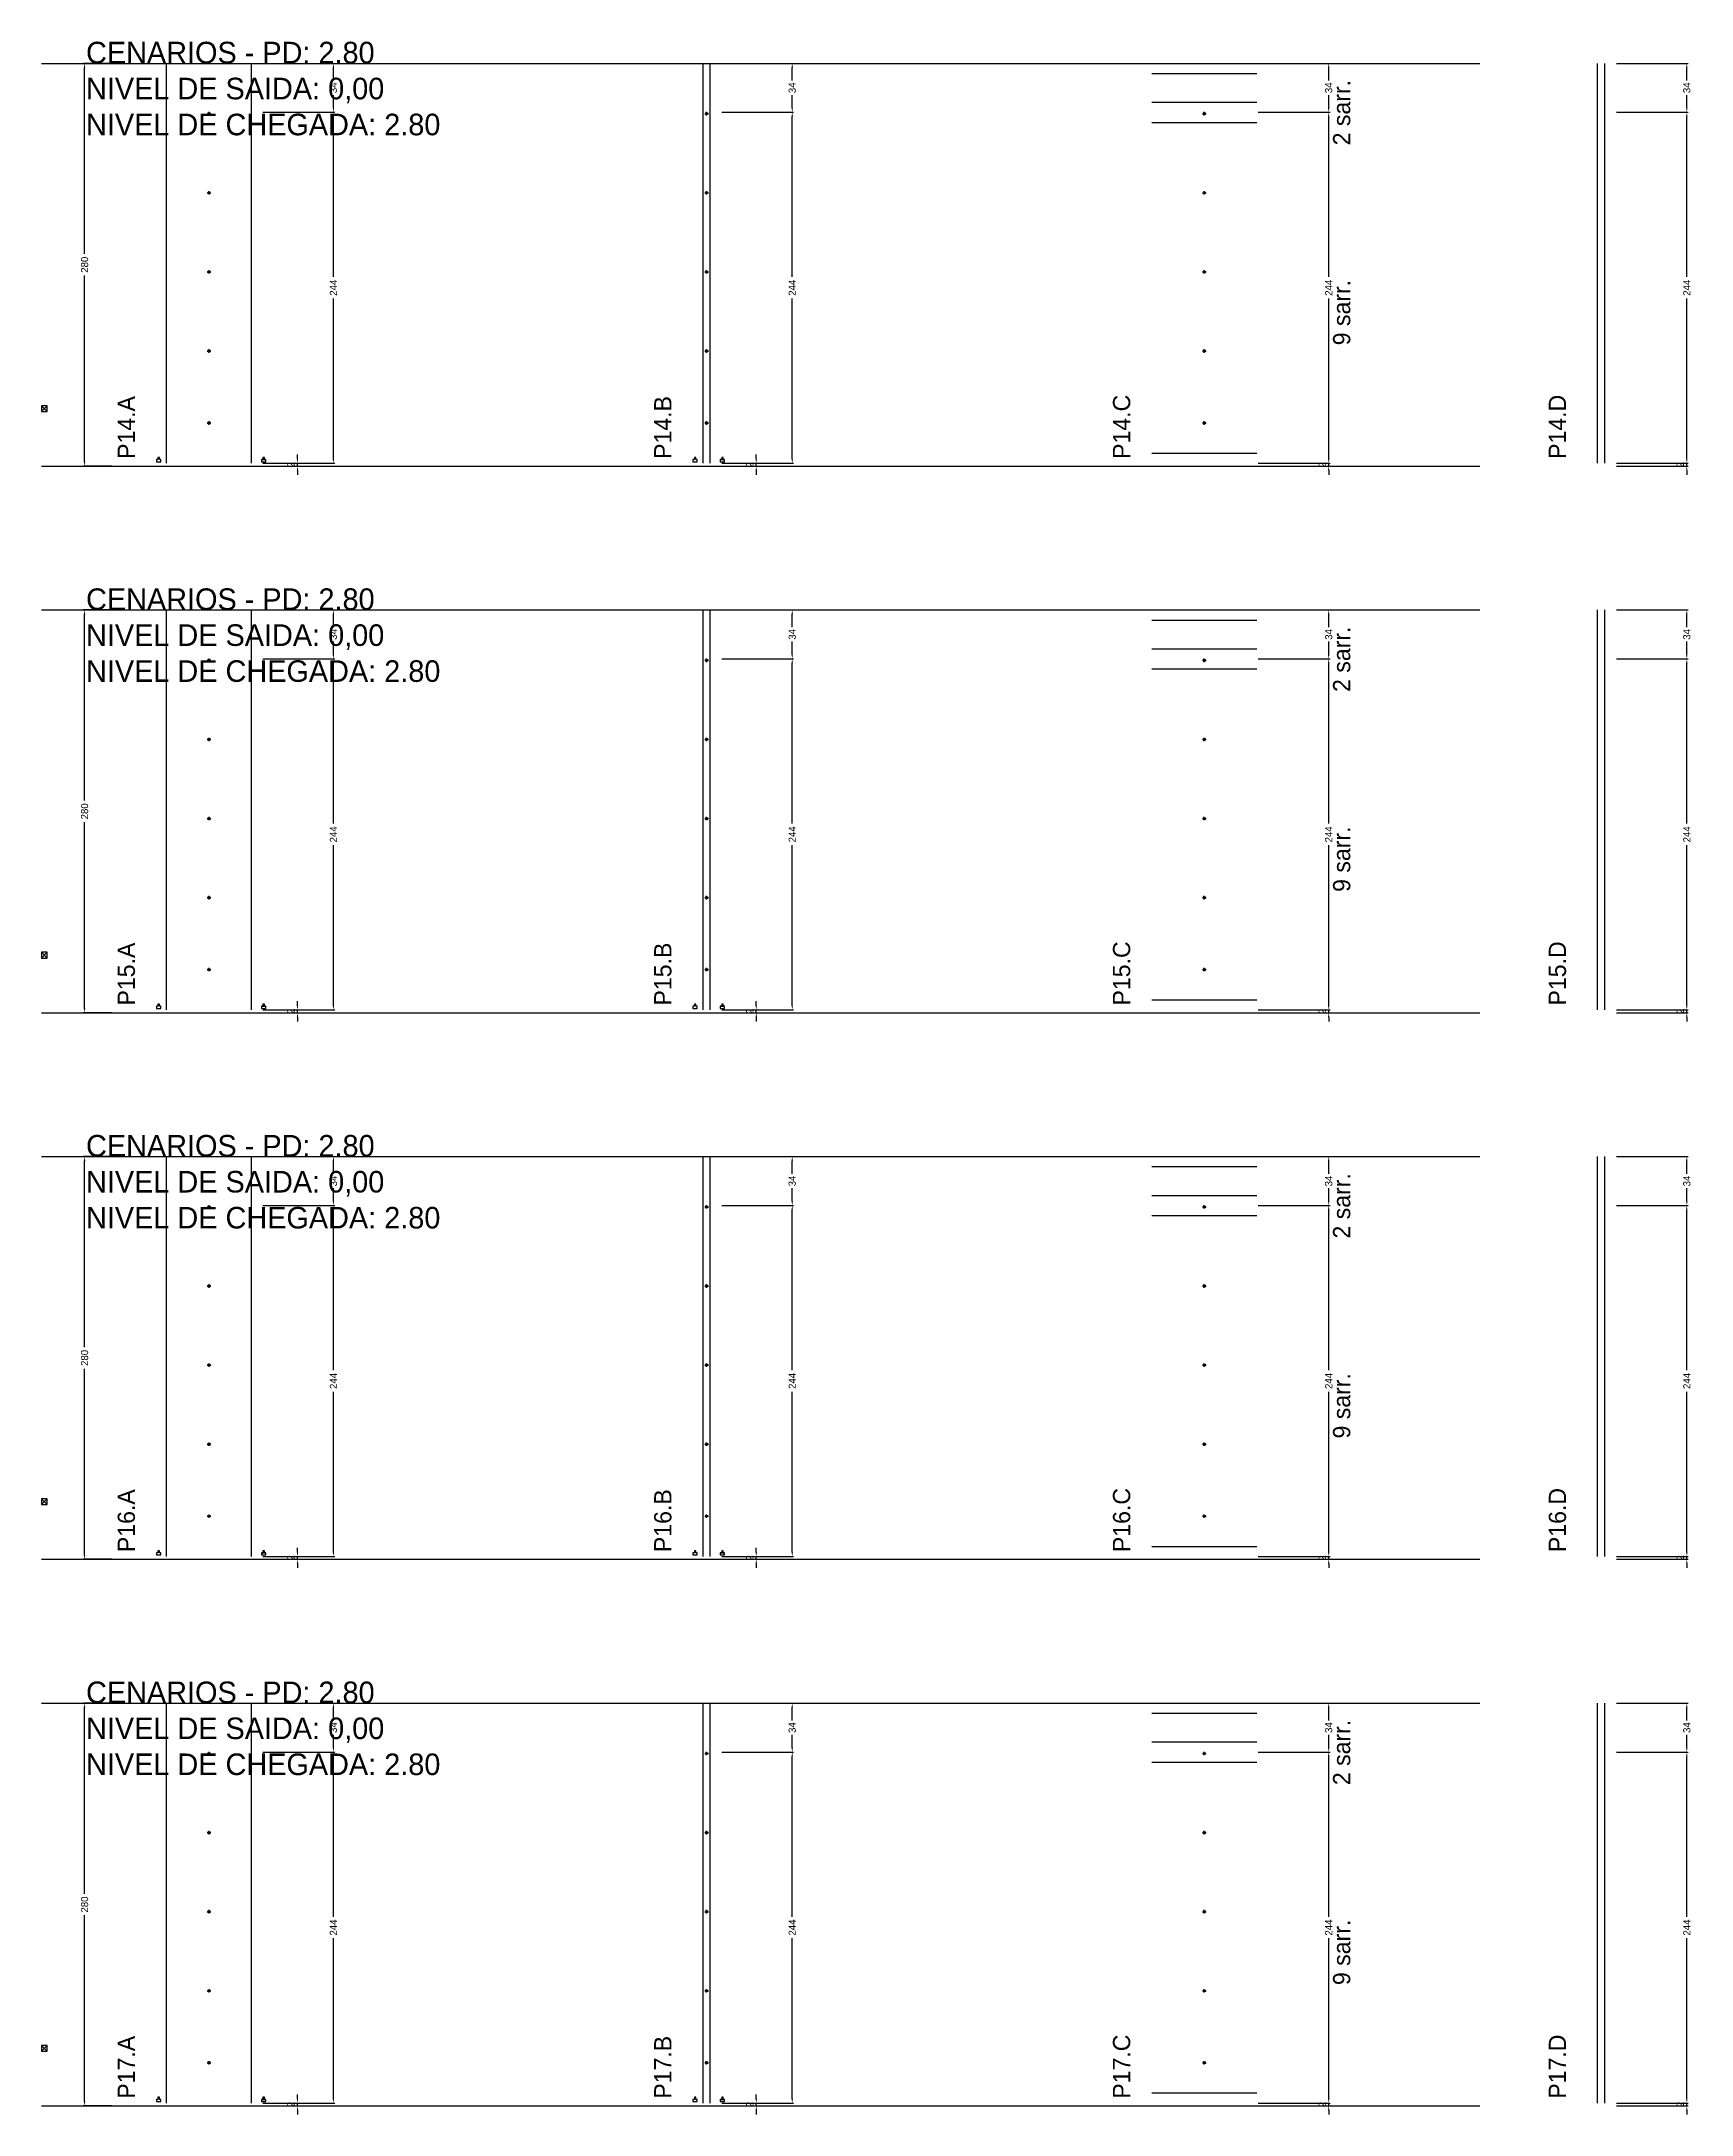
# Model space of a CAD drawing. Header units: centimetres. Extents: x -7000 to 4307, y -13306 to 295.
# Drawn here: x -7000 to -5853, y -6466 to -5025 of the extents above; entities that cross this region are included whole.
import ezdxf

# ---------------------------------------------------------------- set-up
doc = ezdxf.new("R2010")
doc.units = ezdxf.units.CM
doc.linetypes.add('DASHED', pattern=[2, -2])
for name, color, linetype in [('COTA', 241, 'Continuous'), ('COTAS FURACAO', 16, 'Continuous'), ('NOMENCLATURA', 7, 'Continuous'), ('Nível', 160, 'Continuous'), ('SARR_2.2x7', 40, 'Continuous')]:
    doc.layers.add(name, color=color, linetype=linetype)
doc.dimstyles.new('PAINEL-NOVA', dxfattribs={"dimtxt": 5, "dimasz": 3, "dimexe": 1, "dimexo": 1, "dimgap": 1, "dimtad": 1, "dimcen": 2.5, "dimazin": 3, "dimtfac": 1, "dimtmove": 0, "dimatfit": 3})

msp = doc.modelspace()

# ---------------------------------------------------------------- texts
at = {"layer": 'NOMENCLATURA'}
for s, p in [('CENARIOS - PD: 2.80', (-6969, -5040)), ('NIVEL DE SAIDA: 0,00', (-6969, -5065)), ('NIVEL DE CHEGADA: 2.80', (-6969, -5090)), ('CENARIOS - PD: 2.80', (-6969, -5420)), ('NIVEL DE SAIDA: 0,00', (-6969, -5445)), ('NIVEL DE CHEGADA: 2.80', (-6969, -5470)), ('CENARIOS - PD: 2.80', (-6969, -5800)), ('NIVEL DE SAIDA: 0,00', (-6969, -5825)), ('NIVEL DE CHEGADA: 2.80', (-6969, -5850)), ('CENARIOS - PD: 2.80', (-6969, -6180)), ('NIVEL DE SAIDA: 0,00', (-6969, -6205)), ('NIVEL DE CHEGADA: 2.80', (-6969, -6230))]:
    msp.add_text(s, height=15, dxfattribs=at).set_placement(p)
for s, p in [('2 sarr.', (-6090, -5097)), ('9 sarr.', (-6090, -5236)), ('P14.A', (-6935, -5315)), ('P14.B', (-6562, -5315)), ('P14.C', (-6243, -5315)), ('P14.D', (-5940, -5315)), ('2 sarr.', (-6090, -5477)), ('9 sarr.', (-6090, -5616)), ('P15.A', (-6935, -5695)), ('P15.B', (-6562, -5695)), ('P15.C', (-6243, -5695)), ('P15.D', (-5940, -5695)), ('2 sarr.', (-6090, -5857)), ('9 sarr.', (-6090, -5996)), ('P16.A', (-6935, -6075)), ('P16.B', (-6562, -6075)), ('P16.C', (-6243, -6075)), ('P16.D', (-5940, -6075)), ('2 sarr.', (-6090, -6237)), ('9 sarr.', (-6090, -6376)), ('P17.A', (-6935, -6455)), ('P17.B', (-6562, -6455)), ('P17.C', (-6243, -6455)), ('P17.D', (-5940, -6455))]:
    msp.add_text(s, height=12, rotation=90, dxfattribs=at).set_placement(p)

# ---------------------------------------------------------------- blocks, each defined once
blk = doc.blocks.new('_CLOSEDFILLED')
at = {"color": 0, "linetype": 'BYBLOCK'}
blk.add_solid([(-1, 0.16), (0, 0), (-1, -0.16)], dxfattribs=at)
blk = doc.blocks.new('*D545')
for p, q in [((-6951, -6180), (-6971, -6180)), ((-6970, -6312.5), (-6970, -6183)), ((-6970, -6457), (-6970, -6327.5)), ((-6951, -6460), (-6971, -6460))]:
    blk.add_line(p, q)
at = {"layer": 'Defpoints'}
for p in [(-6950, -6180), (-6970, -6460), (-6950, -6460)]:
    blk.add_point(p, dxfattribs=at)
at = {"layer": 'COTA', "xscale": 3, "yscale": 3}
for p, rotation in [((-6970, -6180), 90), ((-6970, -6460), 270)]:
    blk.add_blockref('_CLOSEDFILLED', p, dxfattribs=dict(at, rotation=rotation))
at = {"layer": 'COTA', "insert": (-6970, -6320), "char_height": 5, "attachment_point": 5, "rotation": 90}
blk.add_mtext('280', dxfattribs=at)
blk = doc.blocks.new('MULDURA')
at = {"layer": 'Paineis'}
for p, q in [((0, 0), (4, 4)), ((4, 0), (0, 4))]:
    blk.add_line(p, q, dxfattribs=at)
blk.add_lwpolyline([(0, 0), (4, 0), (4, 4), (0, 4)], close=True, dxfattribs=at)
blk = doc.blocks.new('*D547')
for p, q in [((-6846, -6214), (-6796, -6214)), ((-6797, -6328.5), (-6797, -6217)), ((-6797, -6455), (-6797, -6343.5)), ((-6846, -6458), (-6796, -6458))]:
    blk.add_line(p, q)
at = {"layer": 'Defpoints'}
for p in [(-6847, -6214), (-6847, -6458), (-6797, -6458)]:
    blk.add_point(p, dxfattribs=at)
at = {"layer": 'COTA', "xscale": 3, "yscale": 3}
for p, rotation in [((-6797, -6214), 90), ((-6797, -6458), 270)]:
    blk.add_blockref('_CLOSEDFILLED', p, dxfattribs=dict(at, rotation=rotation))
at = {"layer": 'COTA', "insert": (-6797, -6336), "char_height": 5, "attachment_point": 5, "rotation": 90}
blk.add_mtext('244', dxfattribs=at)
blk = doc.blocks.new('*D548')
for p, q in [((-6846, -6180), (-6796, -6180)), ((-6797, -6192), (-6797, -6183)), ((-6797, -6211), (-6797, -6202)), ((-6846, -6214), (-6796, -6214))]:
    blk.add_line(p, q)
at = {"layer": 'Defpoints'}
for p in [(-6847, -6180), (-6847, -6214), (-6797, -6214)]:
    blk.add_point(p, dxfattribs=at)
at = {"layer": 'COTA', "xscale": 3, "yscale": 3}
for p, rotation in [((-6797, -6180), 90), ((-6797, -6214), 270)]:
    blk.add_blockref('_CLOSEDFILLED', p, dxfattribs=dict(at, rotation=rotation))
at = {"layer": 'COTA', "insert": (-6797, -6197), "char_height": 5, "attachment_point": 5, "rotation": 90}
blk.add_mtext('34', dxfattribs=at)
blk = doc.blocks.new('SLIPTEE')
at = {"layer": 'Paineis'}
blk.add_lwpolyline([(0, 0), (3, 0), (3, 1.5), (2, 1.5), (2, 3), (1, 3), (1, 1.5), (0, 1.5)], close=True, dxfattribs=at)
blk = doc.blocks.new('SLIPTDD')
at = {"layer": 'Paineis'}
blk.add_line((0, 1.5), (3, 1.5), dxfattribs=at)
blk.add_lwpolyline([(0, 0), (3, 0), (3, 1.5), (2, 1.5), (2, 3), (1, 3), (1, 1.5), (0, 1.5)], close=True, dxfattribs=at)
blk = doc.blocks.new('furacao')
at = {"layer": 'COTAS FURACAO'}
for p, q in [((-1.2, 0), (1.2, 0)), ((0, -1.2), (0, 1.2))]:
    blk.add_line(p, q, dxfattribs=at)
blk.add_circle((0, 0), 0.8, dxfattribs=at)
blk = doc.blocks.new('*D550')
for p, q in [((-6527, -6214), (-6477, -6214)), ((-6478, -6328.5), (-6478, -6217)), ((-6478, -6455), (-6478, -6343.5)), ((-6527, -6458), (-6477, -6458))]:
    blk.add_line(p, q)
at = {"layer": 'Defpoints'}
for p in [(-6528, -6214), (-6528, -6458), (-6478, -6458)]:
    blk.add_point(p, dxfattribs=at)
at = {"layer": 'COTA', "xscale": 3, "yscale": 3}
for p, rotation in [((-6478, -6214), 90), ((-6478, -6458), 270)]:
    blk.add_blockref('_CLOSEDFILLED', p, dxfattribs=dict(at, rotation=rotation))
at = {"layer": 'COTA', "insert": (-6478, -6336), "char_height": 5, "attachment_point": 5, "rotation": 90}
blk.add_mtext('244', dxfattribs=at)
blk = doc.blocks.new('*D551')
for p, q in [((-6527, -6180), (-6477, -6180)), ((-6478, -6192), (-6478, -6183)), ((-6478, -6211), (-6478, -6202)), ((-6527, -6214), (-6477, -6214))]:
    blk.add_line(p, q)
at = {"layer": 'Defpoints'}
for p in [(-6528, -6180), (-6528, -6214), (-6478, -6214)]:
    blk.add_point(p, dxfattribs=at)
at = {"layer": 'COTA', "xscale": 3, "yscale": 3}
for p, rotation in [((-6478, -6180), 90), ((-6478, -6214), 270)]:
    blk.add_blockref('_CLOSEDFILLED', p, dxfattribs=dict(at, rotation=rotation))
at = {"layer": 'COTA', "insert": (-6478, -6197), "char_height": 5, "attachment_point": 5, "rotation": 90}
blk.add_mtext('34', dxfattribs=at)
blk = doc.blocks.new('*D553')
for p, q in [((-6154, -6214), (-6104, -6214)), ((-6105, -6328.5), (-6105, -6217)), ((-6105, -6455), (-6105, -6343.5)), ((-6154, -6458), (-6104, -6458))]:
    blk.add_line(p, q)
at = {"layer": 'Defpoints'}
for p in [(-6155, -6214), (-6155, -6458), (-6105, -6458)]:
    blk.add_point(p, dxfattribs=at)
at = {"layer": 'COTA', "xscale": 3, "yscale": 3}
for p, rotation in [((-6105, -6214), 90), ((-6105, -6458), 270)]:
    blk.add_blockref('_CLOSEDFILLED', p, dxfattribs=dict(at, rotation=rotation))
at = {"layer": 'COTA', "insert": (-6105, -6336), "char_height": 5, "attachment_point": 5, "rotation": 90}
blk.add_mtext('244', dxfattribs=at)
blk = doc.blocks.new('*D554')
for p, q in [((-6154, -6180), (-6104, -6180)), ((-6105, -6192), (-6105, -6183)), ((-6105, -6211), (-6105, -6202)), ((-6154, -6214), (-6104, -6214))]:
    blk.add_line(p, q)
at = {"layer": 'Defpoints'}
for p in [(-6155, -6180), (-6155, -6214), (-6105, -6214)]:
    blk.add_point(p, dxfattribs=at)
at = {"layer": 'COTA', "xscale": 3, "yscale": 3}
for p, rotation in [((-6105, -6180), 90), ((-6105, -6214), 270)]:
    blk.add_blockref('_CLOSEDFILLED', p, dxfattribs=dict(at, rotation=rotation))
at = {"layer": 'COTA', "insert": (-6105, -6197), "char_height": 5, "attachment_point": 5, "rotation": 90}
blk.add_mtext('34', dxfattribs=at)
blk = doc.blocks.new('*D556')
for p, q in [((-5905, -6214), (-5855, -6214)), ((-5856, -6328.5), (-5856, -6217)), ((-5856, -6455), (-5856, -6343.5)), ((-5905, -6458), (-5855, -6458))]:
    blk.add_line(p, q)
at = {"layer": 'Defpoints'}
for p in [(-5906, -6214), (-5906, -6458), (-5856, -6458)]:
    blk.add_point(p, dxfattribs=at)
at = {"layer": 'COTA', "xscale": 3, "yscale": 3}
for p, rotation in [((-5856, -6214), 90), ((-5856, -6458), 270)]:
    blk.add_blockref('_CLOSEDFILLED', p, dxfattribs=dict(at, rotation=rotation))
at = {"layer": 'COTA', "insert": (-5856, -6336), "char_height": 5, "attachment_point": 5, "rotation": 90}
blk.add_mtext('244', dxfattribs=at)
blk = doc.blocks.new('*D557')
for p, q in [((-5905, -6180), (-5855, -6180)), ((-5856, -6192), (-5856, -6183)), ((-5856, -6211), (-5856, -6202)), ((-5905, -6214), (-5855, -6214))]:
    blk.add_line(p, q)
at = {"layer": 'Defpoints'}
for p in [(-5906, -6180), (-5906, -6214), (-5856, -6214)]:
    blk.add_point(p, dxfattribs=at)
at = {"layer": 'COTA', "xscale": 3, "yscale": 3}
for p, rotation in [((-5856, -6180), 90), ((-5856, -6214), 270)]:
    blk.add_blockref('_CLOSEDFILLED', p, dxfattribs=dict(at, rotation=rotation))
at = {"layer": 'COTA', "insert": (-5856, -6197), "char_height": 5, "attachment_point": 5, "rotation": 90}
blk.add_mtext('34', dxfattribs=at)
blk = doc.blocks.new('*D511')
for p, q in [((-6951, -5800), (-6971, -5800)), ((-6970, -5932.5), (-6970, -5803)), ((-6970, -6077), (-6970, -5947.5)), ((-6951, -6080), (-6971, -6080))]:
    blk.add_line(p, q)
at = {"layer": 'Defpoints'}
for p in [(-6950, -5800), (-6970, -6080), (-6950, -6080)]:
    blk.add_point(p, dxfattribs=at)
at = {"layer": 'COTA', "xscale": 3, "yscale": 3}
for p, rotation in [((-6970, -5800), 90), ((-6970, -6080), 270)]:
    blk.add_blockref('_CLOSEDFILLED', p, dxfattribs=dict(at, rotation=rotation))
at = {"layer": 'COTA', "insert": (-6970, -5940), "char_height": 5, "attachment_point": 5, "rotation": 90}
blk.add_mtext('280', dxfattribs=at)
blk = doc.blocks.new('*D513')
for p, q in [((-6846, -5834), (-6796, -5834)), ((-6797, -5948.5), (-6797, -5837)), ((-6797, -6075), (-6797, -5963.5)), ((-6846, -6078), (-6796, -6078))]:
    blk.add_line(p, q)
at = {"layer": 'Defpoints'}
for p in [(-6847, -5834), (-6847, -6078), (-6797, -6078)]:
    blk.add_point(p, dxfattribs=at)
at = {"layer": 'COTA', "xscale": 3, "yscale": 3}
for p, rotation in [((-6797, -5834), 90), ((-6797, -6078), 270)]:
    blk.add_blockref('_CLOSEDFILLED', p, dxfattribs=dict(at, rotation=rotation))
at = {"layer": 'COTA', "insert": (-6797, -5956), "char_height": 5, "attachment_point": 5, "rotation": 90}
blk.add_mtext('244', dxfattribs=at)
blk = doc.blocks.new('*D514')
for p, q in [((-6846, -5800), (-6796, -5800)), ((-6797, -5812), (-6797, -5803)), ((-6797, -5831), (-6797, -5822)), ((-6846, -5834), (-6796, -5834))]:
    blk.add_line(p, q)
at = {"layer": 'Defpoints'}
for p in [(-6847, -5800), (-6847, -5834), (-6797, -5834)]:
    blk.add_point(p, dxfattribs=at)
at = {"layer": 'COTA', "xscale": 3, "yscale": 3}
for p, rotation in [((-6797, -5800), 90), ((-6797, -5834), 270)]:
    blk.add_blockref('_CLOSEDFILLED', p, dxfattribs=dict(at, rotation=rotation))
at = {"layer": 'COTA', "insert": (-6797, -5817), "char_height": 5, "attachment_point": 5, "rotation": 90}
blk.add_mtext('34', dxfattribs=at)
blk = doc.blocks.new('*D516')
for p, q in [((-6527, -5834), (-6477, -5834)), ((-6478, -5948.5), (-6478, -5837)), ((-6478, -6075), (-6478, -5963.5)), ((-6527, -6078), (-6477, -6078))]:
    blk.add_line(p, q)
at = {"layer": 'Defpoints'}
for p in [(-6528, -5834), (-6528, -6078), (-6478, -6078)]:
    blk.add_point(p, dxfattribs=at)
at = {"layer": 'COTA', "xscale": 3, "yscale": 3}
for p, rotation in [((-6478, -5834), 90), ((-6478, -6078), 270)]:
    blk.add_blockref('_CLOSEDFILLED', p, dxfattribs=dict(at, rotation=rotation))
at = {"layer": 'COTA', "insert": (-6478, -5956), "char_height": 5, "attachment_point": 5, "rotation": 90}
blk.add_mtext('244', dxfattribs=at)
blk = doc.blocks.new('*D517')
for p, q in [((-6527, -5800), (-6477, -5800)), ((-6478, -5812), (-6478, -5803)), ((-6478, -5831), (-6478, -5822)), ((-6527, -5834), (-6477, -5834))]:
    blk.add_line(p, q)
at = {"layer": 'Defpoints'}
for p in [(-6528, -5800), (-6528, -5834), (-6478, -5834)]:
    blk.add_point(p, dxfattribs=at)
at = {"layer": 'COTA', "xscale": 3, "yscale": 3}
for p, rotation in [((-6478, -5800), 90), ((-6478, -5834), 270)]:
    blk.add_blockref('_CLOSEDFILLED', p, dxfattribs=dict(at, rotation=rotation))
at = {"layer": 'COTA', "insert": (-6478, -5817), "char_height": 5, "attachment_point": 5, "rotation": 90}
blk.add_mtext('34', dxfattribs=at)
blk = doc.blocks.new('*D519')
for p, q in [((-6154, -5834), (-6104, -5834)), ((-6105, -5948.5), (-6105, -5837)), ((-6105, -6075), (-6105, -5963.5)), ((-6154, -6078), (-6104, -6078))]:
    blk.add_line(p, q)
at = {"layer": 'Defpoints'}
for p in [(-6155, -5834), (-6155, -6078), (-6105, -6078)]:
    blk.add_point(p, dxfattribs=at)
at = {"layer": 'COTA', "xscale": 3, "yscale": 3}
for p, rotation in [((-6105, -5834), 90), ((-6105, -6078), 270)]:
    blk.add_blockref('_CLOSEDFILLED', p, dxfattribs=dict(at, rotation=rotation))
at = {"layer": 'COTA', "insert": (-6105, -5956), "char_height": 5, "attachment_point": 5, "rotation": 90}
blk.add_mtext('244', dxfattribs=at)
blk = doc.blocks.new('*D520')
for p, q in [((-6154, -5800), (-6104, -5800)), ((-6105, -5812), (-6105, -5803)), ((-6105, -5831), (-6105, -5822)), ((-6154, -5834), (-6104, -5834))]:
    blk.add_line(p, q)
at = {"layer": 'Defpoints'}
for p in [(-6155, -5800), (-6155, -5834), (-6105, -5834)]:
    blk.add_point(p, dxfattribs=at)
at = {"layer": 'COTA', "xscale": 3, "yscale": 3}
for p, rotation in [((-6105, -5800), 90), ((-6105, -5834), 270)]:
    blk.add_blockref('_CLOSEDFILLED', p, dxfattribs=dict(at, rotation=rotation))
at = {"layer": 'COTA', "insert": (-6105, -5817), "char_height": 5, "attachment_point": 5, "rotation": 90}
blk.add_mtext('34', dxfattribs=at)
blk = doc.blocks.new('*D522')
for p, q in [((-5905, -5834), (-5855, -5834)), ((-5856, -5948.5), (-5856, -5837)), ((-5856, -6075), (-5856, -5963.5)), ((-5905, -6078), (-5855, -6078))]:
    blk.add_line(p, q)
at = {"layer": 'Defpoints'}
for p in [(-5906, -5834), (-5906, -6078), (-5856, -6078)]:
    blk.add_point(p, dxfattribs=at)
at = {"layer": 'COTA', "xscale": 3, "yscale": 3}
for p, rotation in [((-5856, -5834), 90), ((-5856, -6078), 270)]:
    blk.add_blockref('_CLOSEDFILLED', p, dxfattribs=dict(at, rotation=rotation))
at = {"layer": 'COTA', "insert": (-5856, -5956), "char_height": 5, "attachment_point": 5, "rotation": 90}
blk.add_mtext('244', dxfattribs=at)
blk = doc.blocks.new('*D523')
for p, q in [((-5905, -5800), (-5855, -5800)), ((-5856, -5812), (-5856, -5803)), ((-5856, -5831), (-5856, -5822)), ((-5905, -5834), (-5855, -5834))]:
    blk.add_line(p, q)
at = {"layer": 'Defpoints'}
for p in [(-5906, -5800), (-5906, -5834), (-5856, -5834)]:
    blk.add_point(p, dxfattribs=at)
at = {"layer": 'COTA', "xscale": 3, "yscale": 3}
for p, rotation in [((-5856, -5800), 90), ((-5856, -5834), 270)]:
    blk.add_blockref('_CLOSEDFILLED', p, dxfattribs=dict(at, rotation=rotation))
at = {"layer": 'COTA', "insert": (-5856, -5817), "char_height": 5, "attachment_point": 5, "rotation": 90}
blk.add_mtext('34', dxfattribs=at)
blk = doc.blocks.new('*D477')
for p, q in [((-6951, -5420), (-6971, -5420)), ((-6970, -5552.5), (-6970, -5423)), ((-6970, -5697), (-6970, -5567.5)), ((-6951, -5700), (-6971, -5700))]:
    blk.add_line(p, q)
at = {"layer": 'Defpoints'}
for p in [(-6950, -5420), (-6970, -5700), (-6950, -5700)]:
    blk.add_point(p, dxfattribs=at)
at = {"layer": 'COTA', "xscale": 3, "yscale": 3}
for p, rotation in [((-6970, -5420), 90), ((-6970, -5700), 270)]:
    blk.add_blockref('_CLOSEDFILLED', p, dxfattribs=dict(at, rotation=rotation))
at = {"layer": 'COTA', "insert": (-6970, -5560), "char_height": 5, "attachment_point": 5, "rotation": 90}
blk.add_mtext('280', dxfattribs=at)
blk = doc.blocks.new('*D479')
for p, q in [((-6846, -5454), (-6796, -5454)), ((-6797, -5568.5), (-6797, -5457)), ((-6797, -5695), (-6797, -5583.5)), ((-6846, -5698), (-6796, -5698))]:
    blk.add_line(p, q)
at = {"layer": 'Defpoints'}
for p in [(-6847, -5454), (-6847, -5698), (-6797, -5698)]:
    blk.add_point(p, dxfattribs=at)
at = {"layer": 'COTA', "xscale": 3, "yscale": 3}
for p, rotation in [((-6797, -5454), 90), ((-6797, -5698), 270)]:
    blk.add_blockref('_CLOSEDFILLED', p, dxfattribs=dict(at, rotation=rotation))
at = {"layer": 'COTA', "insert": (-6797, -5576), "char_height": 5, "attachment_point": 5, "rotation": 90}
blk.add_mtext('244', dxfattribs=at)
blk = doc.blocks.new('*D480')
for p, q in [((-6846, -5420), (-6796, -5420)), ((-6797, -5432), (-6797, -5423)), ((-6797, -5451), (-6797, -5442)), ((-6846, -5454), (-6796, -5454))]:
    blk.add_line(p, q)
at = {"layer": 'Defpoints'}
for p in [(-6847, -5420), (-6847, -5454), (-6797, -5454)]:
    blk.add_point(p, dxfattribs=at)
at = {"layer": 'COTA', "xscale": 3, "yscale": 3}
for p, rotation in [((-6797, -5420), 90), ((-6797, -5454), 270)]:
    blk.add_blockref('_CLOSEDFILLED', p, dxfattribs=dict(at, rotation=rotation))
at = {"layer": 'COTA', "insert": (-6797, -5437), "char_height": 5, "attachment_point": 5, "rotation": 90}
blk.add_mtext('34', dxfattribs=at)
blk = doc.blocks.new('*D482')
for p, q in [((-6527, -5454), (-6477, -5454)), ((-6478, -5568.5), (-6478, -5457)), ((-6478, -5695), (-6478, -5583.5)), ((-6527, -5698), (-6477, -5698))]:
    blk.add_line(p, q)
at = {"layer": 'Defpoints'}
for p in [(-6528, -5454), (-6528, -5698), (-6478, -5698)]:
    blk.add_point(p, dxfattribs=at)
at = {"layer": 'COTA', "xscale": 3, "yscale": 3}
for p, rotation in [((-6478, -5454), 90), ((-6478, -5698), 270)]:
    blk.add_blockref('_CLOSEDFILLED', p, dxfattribs=dict(at, rotation=rotation))
at = {"layer": 'COTA', "insert": (-6478, -5576), "char_height": 5, "attachment_point": 5, "rotation": 90}
blk.add_mtext('244', dxfattribs=at)
blk = doc.blocks.new('*D483')
for p, q in [((-6527, -5420), (-6477, -5420)), ((-6478, -5432), (-6478, -5423)), ((-6478, -5451), (-6478, -5442)), ((-6527, -5454), (-6477, -5454))]:
    blk.add_line(p, q)
at = {"layer": 'Defpoints'}
for p in [(-6528, -5420), (-6528, -5454), (-6478, -5454)]:
    blk.add_point(p, dxfattribs=at)
at = {"layer": 'COTA', "xscale": 3, "yscale": 3}
for p, rotation in [((-6478, -5420), 90), ((-6478, -5454), 270)]:
    blk.add_blockref('_CLOSEDFILLED', p, dxfattribs=dict(at, rotation=rotation))
at = {"layer": 'COTA', "insert": (-6478, -5437), "char_height": 5, "attachment_point": 5, "rotation": 90}
blk.add_mtext('34', dxfattribs=at)
blk = doc.blocks.new('*D485')
for p, q in [((-6154, -5454), (-6104, -5454)), ((-6105, -5568.5), (-6105, -5457)), ((-6105, -5695), (-6105, -5583.5)), ((-6154, -5698), (-6104, -5698))]:
    blk.add_line(p, q)
at = {"layer": 'Defpoints'}
for p in [(-6155, -5454), (-6155, -5698), (-6105, -5698)]:
    blk.add_point(p, dxfattribs=at)
at = {"layer": 'COTA', "xscale": 3, "yscale": 3}
for p, rotation in [((-6105, -5454), 90), ((-6105, -5698), 270)]:
    blk.add_blockref('_CLOSEDFILLED', p, dxfattribs=dict(at, rotation=rotation))
at = {"layer": 'COTA', "insert": (-6105, -5576), "char_height": 5, "attachment_point": 5, "rotation": 90}
blk.add_mtext('244', dxfattribs=at)
blk = doc.blocks.new('*D486')
for p, q in [((-6154, -5420), (-6104, -5420)), ((-6105, -5432), (-6105, -5423)), ((-6105, -5451), (-6105, -5442)), ((-6154, -5454), (-6104, -5454))]:
    blk.add_line(p, q)
at = {"layer": 'Defpoints'}
for p in [(-6155, -5420), (-6155, -5454), (-6105, -5454)]:
    blk.add_point(p, dxfattribs=at)
at = {"layer": 'COTA', "xscale": 3, "yscale": 3}
for p, rotation in [((-6105, -5420), 90), ((-6105, -5454), 270)]:
    blk.add_blockref('_CLOSEDFILLED', p, dxfattribs=dict(at, rotation=rotation))
at = {"layer": 'COTA', "insert": (-6105, -5437), "char_height": 5, "attachment_point": 5, "rotation": 90}
blk.add_mtext('34', dxfattribs=at)
blk = doc.blocks.new('*D488')
for p, q in [((-5905, -5454), (-5855, -5454)), ((-5856, -5568.5), (-5856, -5457)), ((-5856, -5695), (-5856, -5583.5)), ((-5905, -5698), (-5855, -5698))]:
    blk.add_line(p, q)
at = {"layer": 'Defpoints'}
for p in [(-5906, -5454), (-5906, -5698), (-5856, -5698)]:
    blk.add_point(p, dxfattribs=at)
at = {"layer": 'COTA', "xscale": 3, "yscale": 3}
for p, rotation in [((-5856, -5454), 90), ((-5856, -5698), 270)]:
    blk.add_blockref('_CLOSEDFILLED', p, dxfattribs=dict(at, rotation=rotation))
at = {"layer": 'COTA', "insert": (-5856, -5576), "char_height": 5, "attachment_point": 5, "rotation": 90}
blk.add_mtext('244', dxfattribs=at)
blk = doc.blocks.new('*D489')
for p, q in [((-5905, -5420), (-5855, -5420)), ((-5856, -5432), (-5856, -5423)), ((-5856, -5451), (-5856, -5442)), ((-5905, -5454), (-5855, -5454))]:
    blk.add_line(p, q)
at = {"layer": 'Defpoints'}
for p in [(-5906, -5420), (-5906, -5454), (-5856, -5454)]:
    blk.add_point(p, dxfattribs=at)
at = {"layer": 'COTA', "xscale": 3, "yscale": 3}
for p, rotation in [((-5856, -5420), 90), ((-5856, -5454), 270)]:
    blk.add_blockref('_CLOSEDFILLED', p, dxfattribs=dict(at, rotation=rotation))
at = {"layer": 'COTA', "insert": (-5856, -5437), "char_height": 5, "attachment_point": 5, "rotation": 90}
blk.add_mtext('34', dxfattribs=at)
blk = doc.blocks.new('*D443')
for p, q in [((-6951, -5040), (-6971, -5040)), ((-6970, -5172.5), (-6970, -5043)), ((-6970, -5317), (-6970, -5187.5)), ((-6951, -5320), (-6971, -5320))]:
    blk.add_line(p, q)
at = {"layer": 'Defpoints'}
for p in [(-6950, -5040), (-6970, -5320), (-6950, -5320)]:
    blk.add_point(p, dxfattribs=at)
at = {"layer": 'COTA', "xscale": 3, "yscale": 3}
for p, rotation in [((-6970, -5040), 90), ((-6970, -5320), 270)]:
    blk.add_blockref('_CLOSEDFILLED', p, dxfattribs=dict(at, rotation=rotation))
at = {"layer": 'COTA', "insert": (-6970, -5180), "char_height": 5, "attachment_point": 5, "rotation": 90}
blk.add_mtext('280', dxfattribs=at)
blk = doc.blocks.new('*D445')
for p, q in [((-6846, -5074), (-6796, -5074)), ((-6797, -5188.5), (-6797, -5077)), ((-6797, -5315), (-6797, -5203.5)), ((-6846, -5318), (-6796, -5318))]:
    blk.add_line(p, q)
at = {"layer": 'Defpoints'}
for p in [(-6847, -5074), (-6847, -5318), (-6797, -5318)]:
    blk.add_point(p, dxfattribs=at)
at = {"layer": 'COTA', "xscale": 3, "yscale": 3}
for p, rotation in [((-6797, -5074), 90), ((-6797, -5318), 270)]:
    blk.add_blockref('_CLOSEDFILLED', p, dxfattribs=dict(at, rotation=rotation))
at = {"layer": 'COTA', "insert": (-6797, -5196), "char_height": 5, "attachment_point": 5, "rotation": 90}
blk.add_mtext('244', dxfattribs=at)
blk = doc.blocks.new('*D446')
for p, q in [((-6846, -5040), (-6796, -5040)), ((-6797, -5052), (-6797, -5043)), ((-6797, -5071), (-6797, -5062)), ((-6846, -5074), (-6796, -5074))]:
    blk.add_line(p, q)
at = {"layer": 'Defpoints'}
for p in [(-6847, -5040), (-6847, -5074), (-6797, -5074)]:
    blk.add_point(p, dxfattribs=at)
at = {"layer": 'COTA', "xscale": 3, "yscale": 3}
for p, rotation in [((-6797, -5040), 90), ((-6797, -5074), 270)]:
    blk.add_blockref('_CLOSEDFILLED', p, dxfattribs=dict(at, rotation=rotation))
at = {"layer": 'COTA', "insert": (-6797, -5057), "char_height": 5, "attachment_point": 5, "rotation": 90}
blk.add_mtext('34', dxfattribs=at)
blk = doc.blocks.new('*D448')
for p, q in [((-6527, -5074), (-6477, -5074)), ((-6478, -5188.5), (-6478, -5077)), ((-6478, -5315), (-6478, -5203.5)), ((-6527, -5318), (-6477, -5318))]:
    blk.add_line(p, q)
at = {"layer": 'Defpoints'}
for p in [(-6528, -5074), (-6528, -5318), (-6478, -5318)]:
    blk.add_point(p, dxfattribs=at)
at = {"layer": 'COTA', "xscale": 3, "yscale": 3}
for p, rotation in [((-6478, -5074), 90), ((-6478, -5318), 270)]:
    blk.add_blockref('_CLOSEDFILLED', p, dxfattribs=dict(at, rotation=rotation))
at = {"layer": 'COTA', "insert": (-6478, -5196), "char_height": 5, "attachment_point": 5, "rotation": 90}
blk.add_mtext('244', dxfattribs=at)
blk = doc.blocks.new('*D449')
for p, q in [((-6527, -5040), (-6477, -5040)), ((-6478, -5052), (-6478, -5043)), ((-6478, -5071), (-6478, -5062)), ((-6527, -5074), (-6477, -5074))]:
    blk.add_line(p, q)
at = {"layer": 'Defpoints'}
for p in [(-6528, -5040), (-6528, -5074), (-6478, -5074)]:
    blk.add_point(p, dxfattribs=at)
at = {"layer": 'COTA', "xscale": 3, "yscale": 3}
for p, rotation in [((-6478, -5040), 90), ((-6478, -5074), 270)]:
    blk.add_blockref('_CLOSEDFILLED', p, dxfattribs=dict(at, rotation=rotation))
at = {"layer": 'COTA', "insert": (-6478, -5057), "char_height": 5, "attachment_point": 5, "rotation": 90}
blk.add_mtext('34', dxfattribs=at)
blk = doc.blocks.new('*D451')
for p, q in [((-6154, -5074), (-6104, -5074)), ((-6105, -5188.5), (-6105, -5077)), ((-6105, -5315), (-6105, -5203.5)), ((-6154, -5318), (-6104, -5318))]:
    blk.add_line(p, q)
at = {"layer": 'Defpoints'}
for p in [(-6155, -5074), (-6155, -5318), (-6105, -5318)]:
    blk.add_point(p, dxfattribs=at)
at = {"layer": 'COTA', "xscale": 3, "yscale": 3}
for p, rotation in [((-6105, -5074), 90), ((-6105, -5318), 270)]:
    blk.add_blockref('_CLOSEDFILLED', p, dxfattribs=dict(at, rotation=rotation))
at = {"layer": 'COTA', "insert": (-6105, -5196), "char_height": 5, "attachment_point": 5, "rotation": 90}
blk.add_mtext('244', dxfattribs=at)
blk = doc.blocks.new('*D452')
for p, q in [((-6154, -5040), (-6104, -5040)), ((-6105, -5052), (-6105, -5043)), ((-6105, -5071), (-6105, -5062)), ((-6154, -5074), (-6104, -5074))]:
    blk.add_line(p, q)
at = {"layer": 'Defpoints'}
for p in [(-6155, -5040), (-6155, -5074), (-6105, -5074)]:
    blk.add_point(p, dxfattribs=at)
at = {"layer": 'COTA', "xscale": 3, "yscale": 3}
for p, rotation in [((-6105, -5040), 90), ((-6105, -5074), 270)]:
    blk.add_blockref('_CLOSEDFILLED', p, dxfattribs=dict(at, rotation=rotation))
at = {"layer": 'COTA', "insert": (-6105, -5057), "char_height": 5, "attachment_point": 5, "rotation": 90}
blk.add_mtext('34', dxfattribs=at)
blk = doc.blocks.new('*D454')
for p, q in [((-5905, -5074), (-5855, -5074)), ((-5856, -5188.5), (-5856, -5077)), ((-5856, -5315), (-5856, -5203.5)), ((-5905, -5318), (-5855, -5318))]:
    blk.add_line(p, q)
at = {"layer": 'Defpoints'}
for p in [(-5906, -5074), (-5906, -5318), (-5856, -5318)]:
    blk.add_point(p, dxfattribs=at)
at = {"layer": 'COTA', "xscale": 3, "yscale": 3}
for p, rotation in [((-5856, -5074), 90), ((-5856, -5318), 270)]:
    blk.add_blockref('_CLOSEDFILLED', p, dxfattribs=dict(at, rotation=rotation))
at = {"layer": 'COTA', "insert": (-5856, -5196), "char_height": 5, "attachment_point": 5, "rotation": 90}
blk.add_mtext('244', dxfattribs=at)
blk = doc.blocks.new('*D455')
for p, q in [((-5905, -5040), (-5855, -5040)), ((-5856, -5052), (-5856, -5043)), ((-5856, -5071), (-5856, -5062)), ((-5905, -5074), (-5855, -5074))]:
    blk.add_line(p, q)
at = {"layer": 'Defpoints'}
for p in [(-5906, -5040), (-5906, -5074), (-5856, -5074)]:
    blk.add_point(p, dxfattribs=at)
at = {"layer": 'COTA', "xscale": 3, "yscale": 3}
for p, rotation in [((-5856, -5040), 90), ((-5856, -5074), 270)]:
    blk.add_blockref('_CLOSEDFILLED', p, dxfattribs=dict(at, rotation=rotation))
at = {"layer": 'COTA', "insert": (-5856, -5057), "char_height": 5, "attachment_point": 5, "rotation": 90}
blk.add_mtext('34', dxfattribs=at)

# ---------------------------------------------------------------- dimensions: what is measured, and where the dimension line sits
at = {"layer": 'COTA'}
for base, p1, p2, picture, middle in [((-6970, -5320), (-6950, -5320), (-6950, -5040), '*D443', (-6970, -5180)), ((-6797, -5074), (-6847, -5074), (-6847, -5040), '*D446', (-6797, -5057)), ((-6478, -5074), (-6528, -5074), (-6528, -5040), '*D449', (-6478, -5057)), ((-6105, -5074), (-6155, -5074), (-6155, -5040), '*D452', (-6105, -5057)), ((-5856, -5074), (-5906, -5074), (-5906, -5040), '*D455', (-5856, -5057)), ((-6797, -5318), (-6847, -5318), (-6847, -5074), '*D445', (-6797, -5196)), ((-6478, -5318), (-6528, -5318), (-6528, -5074), '*D448', (-6478, -5196)), ((-6105, -5318), (-6155, -5318), (-6155, -5074), '*D451', (-6105, -5196)), ((-5856, -5318), (-5906, -5318), (-5906, -5074), '*D454', (-5856, -5196)), ((-6970, -5700), (-6950, -5700), (-6950, -5420), '*D477', (-6970, -5560)), ((-6797, -5454), (-6847, -5454), (-6847, -5420), '*D480', (-6797, -5437)), ((-6478, -5454), (-6528, -5454), (-6528, -5420), '*D483', (-6478, -5437)), ((-6105, -5454), (-6155, -5454), (-6155, -5420), '*D486', (-6105, -5437)), ((-5856, -5454), (-5906, -5454), (-5906, -5420), '*D489', (-5856, -5437)), ((-6797, -5698), (-6847, -5698), (-6847, -5454), '*D479', (-6797, -5576)), ((-6478, -5698), (-6528, -5698), (-6528, -5454), '*D482', (-6478, -5576)), ((-6105, -5698), (-6155, -5698), (-6155, -5454), '*D485', (-6105, -5576)), ((-5856, -5698), (-5906, -5698), (-5906, -5454), '*D488', (-5856, -5576)), ((-6970, -6080), (-6950, -6080), (-6950, -5800), '*D511', (-6970, -5940)), ((-6797, -5834), (-6847, -5834), (-6847, -5800), '*D514', (-6797, -5817)), ((-6478, -5834), (-6528, -5834), (-6528, -5800), '*D517', (-6478, -5817)), ((-6105, -5834), (-6155, -5834), (-6155, -5800), '*D520', (-6105, -5817)), ((-5856, -5834), (-5906, -5834), (-5906, -5800), '*D523', (-5856, -5817)), ((-6797, -6078), (-6847, -6078), (-6847, -5834), '*D513', (-6797, -5956)), ((-6478, -6078), (-6528, -6078), (-6528, -5834), '*D516', (-6478, -5956)), ((-6105, -6078), (-6155, -6078), (-6155, -5834), '*D519', (-6105, -5956)), ((-5856, -6078), (-5906, -6078), (-5906, -5834), '*D522', (-5856, -5956)), ((-6970, -6460), (-6950, -6460), (-6950, -6180), '*D545', (-6970, -6320)), ((-6797, -6214), (-6847, -6214), (-6847, -6180), '*D548', (-6797, -6197)), ((-6478, -6214), (-6528, -6214), (-6528, -6180), '*D551', (-6478, -6197)), ((-6105, -6214), (-6155, -6214), (-6155, -6180), '*D554', (-6105, -6197)), ((-5856, -6214), (-5906, -6214), (-5906, -6180), '*D557', (-5856, -6197)), ((-6797, -6458), (-6847, -6458), (-6847, -6214), '*D547', (-6797, -6336)), ((-6478, -6458), (-6528, -6458), (-6528, -6214), '*D550', (-6478, -6336)), ((-6105, -6458), (-6155, -6458), (-6155, -6214), '*D553', (-6105, -6336)), ((-5856, -6458), (-5906, -6458), (-5906, -6214), '*D556', (-5856, -6336))]:
    dim = msp.add_linear_dim(base=base, p1=p1, p2=p2, angle=90, dimstyle='PAINEL-NOVA', dxfattribs=at)
    dim.commit()
    dim.dimension.update_dxf_attribs({"geometry": picture, "text_midpoint": middle})
for base, p1, p2 in [((-6822, -5320), (-6847, -5320), (-6847, -5318)), ((-6503, -5320), (-6528, -5320), (-6528, -5318)), ((-6105, -5320), (-6155, -5320), (-6155, -5318)), ((-5856, -5320), (-5906, -5320), (-5906, -5318)), ((-6822, -5700), (-6847, -5700), (-6847, -5698)), ((-6503, -5700), (-6528, -5700), (-6528, -5698)), ((-6105, -5700), (-6155, -5700), (-6155, -5698)), ((-5856, -5700), (-5906, -5700), (-5906, -5698)), ((-6822, -6080), (-6847, -6080), (-6847, -6078)), ((-6503, -6080), (-6528, -6080), (-6528, -6078)), ((-6105, -6080), (-6155, -6080), (-6155, -6078)), ((-5856, -6080), (-5906, -6080), (-5906, -6078)), ((-6822, -6460), (-6847, -6460), (-6847, -6458)), ((-6503, -6460), (-6528, -6460), (-6528, -6458)), ((-6105, -6460), (-6155, -6460), (-6155, -6458)), ((-5856, -6460), (-5906, -6460), (-5906, -6458))]:
    msp.add_linear_dim(base=base, p1=p1, p2=p2, angle=90, dimstyle='PAINEL-NOVA', dxfattribs=at).render()

# ---------------------------------------------------------------- linework, layer by layer
at = {"layer": 'Nível', "linetype": 'DASHED'}
for points in [[(-7000, -5040), (-6000, -5040)], [(-7000, -5320), (-6000, -5320)], [(-7000, -5420), (-6000, -5420)], [(-7000, -5700), (-6000, -5700)], [(-7000, -5800), (-6000, -5800)], [(-7000, -6080), (-6000, -6080)], [(-7000, -6180), (-6000, -6180)], [(-7000, -6460), (-6000, -6460)]]:
    msp.add_lwpolyline(points, dxfattribs=at)
at = {"layer": 'SARR_2.2x7'}
for points in [[(-6913, -5074), (-6913, -5040)], [(-6854, -5074), (-6854, -5040)], [(-6540, -5074), (-6540, -5040)], [(-6535, -5074), (-6535, -5040)], [(-5918, -5074), (-5918, -5040)], [(-5913, -5074), (-5913, -5040)], [(-6228, -5047), (-6155, -5047)], [(-6228, -5067), (-6155, -5067)], [(-6228, -5081), (-6155, -5081)], [(-6228, -5311), (-6155, -5311)], [(-6913, -5454), (-6913, -5420)], [(-6854, -5454), (-6854, -5420)], [(-6540, -5454), (-6540, -5420)], [(-6535, -5454), (-6535, -5420)], [(-6228, -5427), (-6155, -5427)], [(-5918, -5454), (-5918, -5420)], [(-5913, -5454), (-5913, -5420)], [(-6228, -5447), (-6155, -5447)], [(-6228, -5461), (-6155, -5461)], [(-6228, -5691), (-6155, -5691)], [(-6913, -5834), (-6913, -5800)], [(-6854, -5834), (-6854, -5800)], [(-6540, -5834), (-6540, -5800)], [(-6535, -5834), (-6535, -5800)], [(-6228, -5807), (-6155, -5807)], [(-5918, -5834), (-5918, -5800)], [(-5913, -5834), (-5913, -5800)], [(-6228, -5827), (-6155, -5827)], [(-6228, -5841), (-6155, -5841)], [(-6228, -6071), (-6155, -6071)], [(-6913, -6214), (-6913, -6180)], [(-6854, -6214), (-6854, -6180)], [(-6540, -6214), (-6540, -6180)], [(-6535, -6214), (-6535, -6180)], [(-5918, -6214), (-5918, -6180)], [(-5913, -6214), (-5913, -6180)], [(-6228, -6187), (-6155, -6187)], [(-6228, -6207), (-6155, -6207)], [(-6228, -6221), (-6155, -6221)], [(-6228, -6451), (-6155, -6451)]]:
    msp.add_lwpolyline(points, dxfattribs=at)
at = {"layer": 'SARR_2.2x7', "linetype": 'DASHED'}
for points in [[(-6913, -5318), (-6913, -5074)], [(-6854, -5318), (-6854, -5074)], [(-6540, -5318), (-6540, -5074)], [(-6535, -5318), (-6535, -5074)], [(-5918, -5318), (-5918, -5074)], [(-5913, -5318), (-5913, -5074)], [(-6913, -5698), (-6913, -5454)], [(-6854, -5698), (-6854, -5454)], [(-6540, -5698), (-6540, -5454)], [(-6535, -5698), (-6535, -5454)], [(-5918, -5698), (-5918, -5454)], [(-5913, -5698), (-5913, -5454)], [(-6913, -6078), (-6913, -5834)], [(-6854, -6078), (-6854, -5834)], [(-6540, -6078), (-6540, -5834)], [(-6535, -6078), (-6535, -5834)], [(-5918, -6078), (-5918, -5834)], [(-5913, -6078), (-5913, -5834)], [(-6913, -6458), (-6913, -6214)], [(-6854, -6458), (-6854, -6214)], [(-6540, -6458), (-6540, -6214)], [(-6535, -6458), (-6535, -6214)], [(-5918, -6458), (-5918, -6214)], [(-5913, -6458), (-5913, -6214)]]:
    msp.add_lwpolyline(points, dxfattribs=at)

# ---------------------------------------------------------------- block references
at = {"layer": 'COTA'}
for name, p in [('furacao', (-6883.5, -5075)), ('furacao', (-6537.5, -5075)), ('furacao', (-6191.5, -5075)), ('furacao', (-6883.5, -5130)), ('furacao', (-6537.5, -5130)), ('furacao', (-6191.5, -5130)), ('furacao', (-6883.5, -5185)), ('furacao', (-6537.5, -5185)), ('furacao', (-6191.5, -5185)), ('furacao', (-6883.5, -5240)), ('furacao', (-6537.5, -5240)), ('furacao', (-6191.5, -5240)), ('MULDURA', (-7000, -5282)), ('furacao', (-6883.5, -5290)), ('furacao', (-6537.5, -5290)), ('furacao', (-6191.5, -5290)), ('SLIPTEE', (-6920, -5317)), ('SLIPTDD', (-6847, -5317)), ('SLIPTEE', (-6547, -5317)), ('SLIPTDD', (-6528, -5317)), ('furacao', (-6883.5, -5455)), ('furacao', (-6537.5, -5455)), ('furacao', (-6191.5, -5455)), ('furacao', (-6883.5, -5510)), ('furacao', (-6537.5, -5510)), ('furacao', (-6191.5, -5510)), ('furacao', (-6883.5, -5565)), ('furacao', (-6537.5, -5565)), ('furacao', (-6191.5, -5565)), ('furacao', (-6883.5, -5620)), ('furacao', (-6537.5, -5620)), ('furacao', (-6191.5, -5620)), ('MULDURA', (-7000, -5662)), ('furacao', (-6883.5, -5670)), ('furacao', (-6537.5, -5670)), ('furacao', (-6191.5, -5670)), ('SLIPTEE', (-6920, -5697)), ('SLIPTDD', (-6847, -5697)), ('SLIPTEE', (-6547, -5697)), ('SLIPTDD', (-6528, -5697)), ('furacao', (-6883.5, -5835)), ('furacao', (-6537.5, -5835)), ('furacao', (-6191.5, -5835)), ('furacao', (-6883.5, -5890)), ('furacao', (-6537.5, -5890)), ('furacao', (-6191.5, -5890)), ('furacao', (-6883.5, -5945)), ('furacao', (-6537.5, -5945)), ('furacao', (-6191.5, -5945)), ('furacao', (-6883.5, -6000)), ('furacao', (-6537.5, -6000)), ('furacao', (-6191.5, -6000)), ('MULDURA', (-7000, -6042)), ('furacao', (-6883.5, -6050)), ('furacao', (-6537.5, -6050)), ('furacao', (-6191.5, -6050)), ('SLIPTEE', (-6920, -6077)), ('SLIPTDD', (-6847, -6077)), ('SLIPTEE', (-6547, -6077)), ('SLIPTDD', (-6528, -6077)), ('furacao', (-6883.5, -6215)), ('furacao', (-6537.5, -6215)), ('furacao', (-6191.5, -6215)), ('furacao', (-6883.5, -6270)), ('furacao', (-6537.5, -6270)), ('furacao', (-6191.5, -6270)), ('furacao', (-6883.5, -6325)), ('furacao', (-6537.5, -6325)), ('furacao', (-6191.5, -6325)), ('furacao', (-6883.5, -6380)), ('furacao', (-6537.5, -6380)), ('furacao', (-6191.5, -6380)), ('MULDURA', (-7000, -6422)), ('furacao', (-6883.5, -6430)), ('furacao', (-6537.5, -6430)), ('furacao', (-6191.5, -6430)), ('SLIPTEE', (-6920, -6457)), ('SLIPTDD', (-6847, -6457)), ('SLIPTEE', (-6547, -6457)), ('SLIPTDD', (-6528, -6457))]:
    msp.add_blockref(name, p, dxfattribs=at)

msp.set_redraw_order([(e.dxf.handle, doc.entitydb.next_handle()) for e in msp.query("TEXT MTEXT ATTDEF DIMENSION ARC_DIMENSION")])  # texts and dimensions are drawn at this point

doc.saveas('drawing.dxf')
